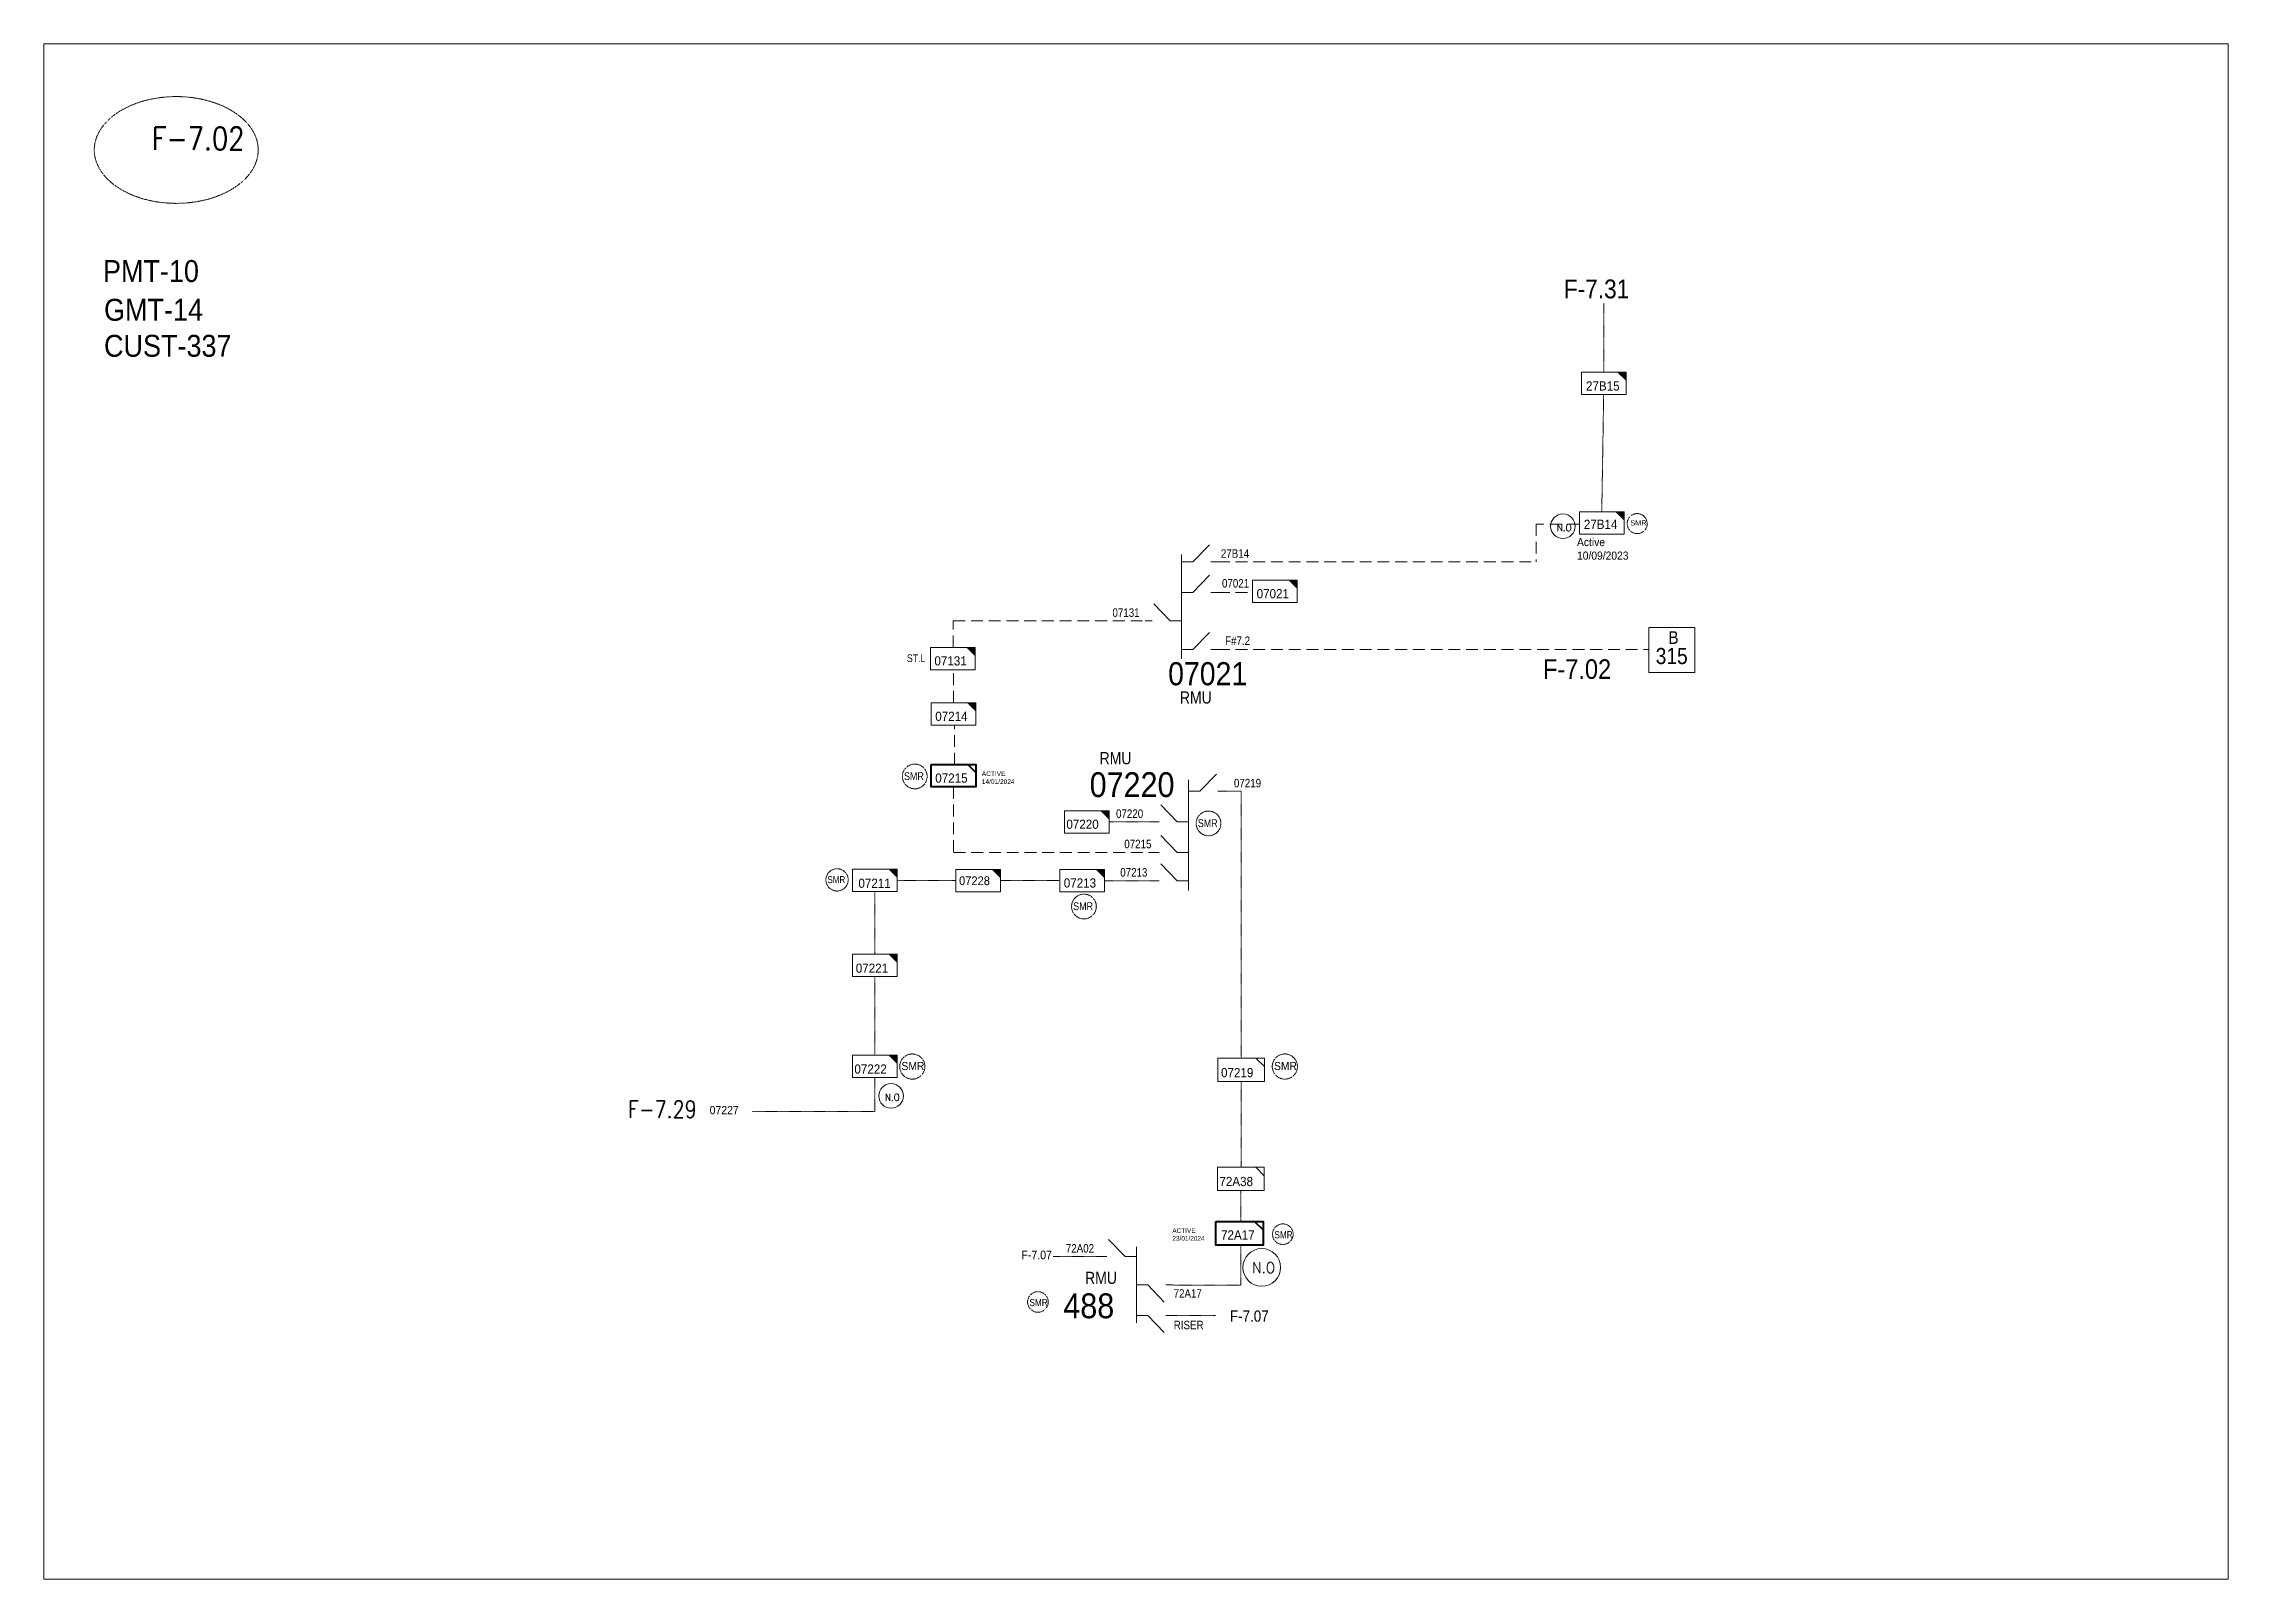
# Model space of a CAD drawing. Header units: metres. Extents: x 65984 to 144644, y -19036 to 23726.
# Drawn here: x 99766 to 100646, y 13935 to 14554 of the extents above; entities that cross this region are included whole.
import ezdxf
from ezdxf.enums import TextEntityAlignment as Align

# ---------------------------------------------------------------- set-up
doc = ezdxf.new("R2010")
doc.units = ezdxf.units.M
doc.header["$MEASUREMENT"] = 0
doc.linetypes.add('DGN Style 3', pattern=[0.013877, 0, -0.013877])
doc.linetypes.add('HIDDEN2', pattern=[2381.25, 1587.5, -793.75])
doc.layers.get('0').update_dxf_attribs({"color": 95, "lineweight": 40})
for name, color, linetype, lineweight in [('d_eos', 111, 'Continuous', 40), ('d_eos no', 121, 'Continuous', 40), ('d_switch', 95, 'Continuous', 40), ('d_tf no', 6, 'Continuous', 40), ('d_ug cable', 95, 'Continuous', 40), ('d_unit sub', 7, 'Continuous', 40), ('FDR  1  05', 172, 'Continuous', 40), ('fedr no', 95, 'Continuous', 40), ('GRID STATION  04', 7, 'Continuous', 40), ('Level 37', 7, 'Continuous', 0), ('O H MAIN FEEDER', 4, 'Continuous', 100), ('SW N O', 114, 'Continuous', 30)]:
    doc.layers.add(name, color=color, linetype=linetype, lineweight=lineweight)
doc.styles.add('NASKHF', font='naskhf.shx', dxfattribs={"height": 8})
doc.styles.add('Style-Arial', font='arial.ttf')
doc.styles.add('Style-ENGINEERING', font='ENGINEERING.shx')
doc.styles.add('Style-msdefault', font='msdefault.shx')
doc.styles.add('Style-STANDARD', font='STANDARD.shx')

msp = doc.modelspace()

# ---------------------------------------------------------------- texts
at = {"layer": 'd_eos no', "color": 7, "linetype": 'Continuous', "lineweight": 13, "style": 'Style-Arial', "width": 0.88}
for s, height, p in [('PMT-10', 8.843, (99789.89, 14466.45)), ('GMT-14', 8.843, (99790.31, 14450.85)), ('07021', 9.32, (100218.93, 14304.51))]:
    msp.add_text(s, height=height, dxfattribs=at).set_placement(p, align=Align.TOP_LEFT)
at = {"layer": 'd_eos no', "color": 121, "linetype": 'Continuous', "lineweight": 13, "style": 'Style-Arial', "width": 0.88}
msp.add_text('CUST-337', height=8.843, dxfattribs=at).set_placement((99790.31, 14436.34), align=Align.TOP_LEFT)
at = {"layer": 'd_eos no', "color": 2, "linetype": 'Continuous', "lineweight": 13, "style": 'Style-Arial', "width": 0.88}
for s, p in [('07220', (100187.31, 14260.17)), ('488', (100176.71, 14050.26))]:
    msp.add_text(s, height=10, dxfattribs=at).set_placement(p, align=Align.TOP_LEFT)
at = {"layer": 'd_switch', "color": 55, "linetype": 'Continuous', "lineweight": 13, "style": 'Style-msdefault', "width": 0.9}
msp.add_text('F-7.31', height=7.574, dxfattribs=at).set_placement((100378.32, 14458.62), align=Align.TOP_LEFT)
at = {"layer": 'd_switch', "color": 7, "linetype": 'Continuous', "lineweight": 13, "style": 'Style-ENGINEERING', "width": 0.857143}
for s, p in [('27B14', (100251.55, 14349.97)), ('07021', (100251.56, 14337.97)), ('F#7.2', (100251.92, 14314.85)), ('07219', (100256.36, 14257.51))]:
    msp.add_text(s, height=3.43, dxfattribs=at).set_placement(p, align=Align.TOP_RIGHT)
for s, p in [('07131', (100196.5, 14326.18)), ('07213', (100199.64, 14221.56)), ('72A02', (100177.72, 14070.13)), ('72A17', (100221.12, 14051.94)), ('RISER', (100221.17, 14039.25))]:
    msp.add_text(s, height=3.43, dxfattribs=at).set_placement(p, align=Align.TOP_LEFT)
at = {"layer": 'd_switch', "color": 7, "linetype": 'Continuous', "lineweight": 13, "ltscale": 0.9, "style": 'Style-ENGINEERING', "width": 0.857143}
msp.add_text('ST.L', height=3.087, dxfattribs=at).set_placement((100121.16, 14307.64), align=Align.TOP_RIGHT)
at = {"layer": 'd_switch', "color": 2, "linetype": 'Continuous', "lineweight": 13}
for s, height, style, width, p in [('F-7.02', 7.896, 'Style-msdefault', 0.9, (100369.91, 14305.66)), ('07220', 3.43, 'Style-ENGINEERING', 0.857143, (100197.94, 14245.21))]:
    msp.add_text(s, height=height, dxfattribs=dict(at, style=style, width=width)).set_placement(p, align=Align.TOP_LEFT)
at = {"layer": 'd_switch', "color": 7, "linetype": 'Continuous', "lineweight": 13, "style": 'Style-ENGINEERING', "width": 0.857143}
msp.add_text('07215', height=3.43, rotation=0.00357, dxfattribs=at).set_placement((100212.19, 14229.56), align=Align.RIGHT)
at = {"layer": 'd_switch', "color": 1, "linetype": 'Continuous', "lineweight": 30, "style": 'Style-ENGINEERING', "width": 0.857143}
for p in [(100261.73, 14075.33), (100163.07, 14048.03)]:
    msp.add_text('SMR', height=2.89, rotation=0.00263, dxfattribs=at).set_placement(p, align=Align.TOP_LEFT)
at = {"layer": 'd_switch', "color": 2, "linetype": 'Continuous', "lineweight": 13, "style": 'Style-msdefault', "width": 0.9}
for height, p in [(3.523, (100172.1, 14067.5)), (4.5, (100259.44, 14043.38))]:
    msp.add_text('F-7.07', height=height, dxfattribs=at).set_placement(p, align=Align.TOP_RIGHT)
at = {"layer": 'd_tf no', "color": 1, "linetype": 'Continuous', "lineweight": 13, "style": 'Style-msdefault', "width": 0.945946}
msp.add_text('27B15', height=3.7, dxfattribs=at).set_placement((100387.24, 14417.62), align=Align.TOP_LEFT)
at = {"layer": 'd_tf no', "color": 121, "linetype": 'Continuous', "lineweight": 13, "style": 'Style-msdefault', "width": 0.945946}
msp.add_text('27B14', height=3.7, dxfattribs=at).set_placement((100386.37, 14361.89), align=Align.TOP_LEFT)
at = {"layer": 'd_tf no', "color": 172, "linetype": 'Continuous', "lineweight": 13, "style": 'Style-msdefault', "width": 0.945946}
for s, height, p in [('07021', 3.7, (100254.58, 14333.93)), ('07131', 3.7, (100124.79, 14306.87)), ('07214', 3.7, (100125.13, 14284.56)), ('07228', 3.537, (100134.71, 14218.24)), ('07221', 3.7, (100093.11, 14183.09)), ('72A38', 3.7, (100239.58, 14097.18))]:
    msp.add_text(s, height=height, dxfattribs=at).set_placement(p, align=Align.TOP_LEFT)
at = {"layer": 'd_tf no', "color": 121, "linetype": 'Continuous', "lineweight": 40, "style": 'Style-msdefault', "width": 0.945946}
for s, p in [('07215', (100125.13, 14259.67)), ('72A17', (100240.23, 14075.66))]:
    msp.add_text(s, height=3.7, dxfattribs=at).set_placement(p, align=Align.TOP_LEFT)
at = {"layer": 'd_tf no', "color": 2, "linetype": 'Continuous', "lineweight": 13, "style": 'Style-msdefault', "width": 0.945946}
for s, p in [('07220', (100177.95, 14241.08)), ('07211', (100094.17, 14217.31)), ('07213', (100176.89, 14217.42)), ('07222', (100092.56, 14142.48)), ('07219', (100240.23, 14141.04))]:
    msp.add_text(s, height=3.7, dxfattribs=at).set_placement(p, align=Align.TOP_LEFT)
at = {"layer": 'd_tf no', "color": 1, "linetype": 'Continuous', "lineweight": 40, "style": 'Style-msdefault', "width": 0.945946}
for p in [(100111.52, 14143.49), (100261.57, 14143.49)]:
    msp.add_text('SMR', height=3.281, dxfattribs=at).set_placement(p, align=Align.TOP_LEFT)
at = {"layer": 'd_tf no', "color": 7, "linetype": 'Continuous', "lineweight": 13, "style": 'Style-msdefault', "width": 0.945946}
msp.add_text('07227', height=3.33, dxfattribs=at).set_placement((100034.26, 14125.75), align=Align.TOP_LEFT)
at = {"layer": 'd_tf no', "color": 2, "lineweight": 13, "insert": (100405.09, 14361.65), "char_height": 2.0908, "attachment_point": 1, "style": 'NASKHF'}
msp.add_mtext('\\Fmsdefault;\\H1x;\\W0.925;SMR\\P', dxfattribs=at)
at = {"layer": 'd_tf no', "color": 121, "linetype": 'Continuous', "lineweight": 40, "attachment_point": 1, "style": 'NASKHF'}
for s, insert, char_height in [('\\Fmsdefault;\\H1x;\\W0.945946;Active\\P10/09/2023', (100383.63, 14354.51), 3.2719), ('\\Fmsdefault;\\H1x;\\W0.945946;ACTIVE\\P14/01/2024', (100143.88, 14260.57), 1.9213), ('\\Fmsdefault;\\H1x;\\W0.945946;ACTIVE\\P23/01/2024', (100220.63, 14076.51), 1.8854)]:
    msp.add_mtext(s, dxfattribs=dict(at, insert=insert, char_height=char_height))
at = {"layer": 'fedr no', "color": 6, "linetype": 'Continuous', "lineweight": 13, "style": 'Style-STANDARD', "width": 0.909091}
msp.add_text('F-7.02', height=9.19, dxfattribs=at).set_placement((99828.26, 14515.4), align=Align.MIDDLE_CENTER)
at = {"layer": 'fedr no', "color": 2, "linetype": 'Continuous', "lineweight": 13, "style": 'Style-STANDARD', "width": 0.909091}
msp.add_text('F-7.29', height=6.828, dxfattribs=at).set_placement((100015.22, 14124.41), align=Align.MIDDLE_CENTER)
at = {"layer": 'GRID STATION  04', "color": 218, "linetype": 'Continuous', "lineweight": 13, "style": 'Style-msdefault', "width": 0.888889}
for s, height, p in [('B', 5.11, (100420.46, 14316.97)), ('315', 6.497, (100415.32, 14310.23))]:
    msp.add_text(s, height=height, dxfattribs=at).set_placement(p, align=Align.TOP_LEFT)
at = {"layer": 'Level 37', "color": 7, "linetype": 'Continuous', "lineweight": 13, "style": 'Style-msdefault', "width": 0.86}
msp.add_text('RMU', height=4.9, rotation=0.00037, dxfattribs=at).set_placement((100236.5, 14292.73), align=Align.TOP_RIGHT)
at = {"layer": 'Level 37', "color": 2, "linetype": 'Continuous', "lineweight": 13, "style": 'Style-msdefault', "width": 0.86}
msp.add_text('RMU', height=4.9, rotation=0.00037, dxfattribs=at).set_placement((100204.15, 14268.29), align=Align.TOP_RIGHT)
at = {"layer": 'Level 37', "color": 1, "linetype": 'Continuous', "lineweight": 13, "style": 'Style-msdefault', "width": 0.86}
for p in [(100120.54, 14257.03), (100238.87, 14238.1), (100188.68, 14204.65)]:
    msp.add_text('SMR', height=3.126, rotation=359.99963, dxfattribs=at).set_placement(p, align=Align.RIGHT)
at = {"layer": 'Level 37', "color": 1, "linetype": 'Continuous', "lineweight": 13, "ltscale": 0.9, "style": 'Style-msdefault', "width": 0.86}
msp.add_text('SMR', height=2.813, rotation=359.99963, dxfattribs=at).set_placement((100088.87, 14215.5), align=Align.RIGHT)
at = {"layer": 'Level 37', "color": 2, "linetype": 'Continuous', "lineweight": 13, "style": 'Style-msdefault', "width": 0.86}
msp.add_text('RMU', height=4.9, dxfattribs=at).set_placement((100185.47, 14058.96), align=Align.TOP_LEFT)

# ---------------------------------------------------------------- blocks, each defined once
blk = doc.blocks.new('TF_8')
at = {"color": 0, "linetype": 'ByBlock', "lineweight": -2}
blk.add_line((6.3, 4.95), (9.9, 1.35), dxfattribs=at)
blk.add_3dface([(-10.1, 4.95), (9.9, 4.95), (9.9, -5.05), (-10.1, -5.05)], dxfattribs=at)
blk = doc.blocks.new('exist.us-1000kva')
at = {"color": 0, "linetype": 'ByBlock', "lineweight": -2, "flags": 128}
blk.add_lwpolyline([(40, 12.9), (32.8, 20), (40, 20)], close=True, dxfattribs=at)
at = {"color": 0, "linetype": 'ByBlock', "lineweight": -2, "extrusion": (0, 0, -1)}
blk.add_solid([(-40, 12.9), (-32.8, 20), (-40, 20)], dxfattribs=at)
at = {"color": 0, "linetype": 'ByBlock', "lineweight": -2, "xscale": 2, "yscale": 2}
blk.add_blockref('TF_8', (20.2, 10.1), dxfattribs=at)
blk = doc.blocks.new('*U1093')
at = {"layer": 'd_eos', "color": 2, "linetype": 'Continuous', "lineweight": 13, "ltscale": 0.625574}
for p, q in [((-11.9, 4.55), (-18.76, 11.21)), ((-11.9, 11.85), (-11.9, 14.61)), ((-11.9, -0.01), (-11.9, 4.55)), ((14.9, 0), (-15.7, -0.01)), ((-0.4, 0), (-0.4, -4.56)), ((-0.4, -4.56), (6.47, -11.22)), ((11.9, 0), (11.9, -4.56)), ((11.9, -4.56), (18.77, -11.22)), ((-0.4, -11.86), (-0.4, -14.62)), ((11.9, -11.85), (11.9, -14.62))]:
    blk.add_line(p, q, dxfattribs=at)
blk = doc.blocks.new('*U2601')
at = {"layer": 'd_unit sub', "color": 2, "linetype": 'Continuous', "lineweight": 13, "flags": 128}
blk.add_lwpolyline([(8.52, 4.27), (8.52, 1.19), (5.45, 4.27)], close=True, dxfattribs=at)
at = {"layer": 'd_unit sub', "color": 2, "linetype": 'Continuous', "lineweight": 13, "xscale": 0.8535245333131426, "yscale": 0.8535245333131426, "zscale": 0.3879656969605193, "rotation": 359.9999999999999}
blk.add_blockref('TF_8', (0.07, 0.04), dxfattribs=at)
blk = doc.blocks.new('*U2602')
at = {"layer": 'd_unit sub', "color": 172, "linetype": 'Continuous', "lineweight": 13, "flags": 128}
blk.add_lwpolyline([(8.52, 4.27), (8.52, 1.19), (5.45, 4.27)], close=True, dxfattribs=at)
at = {"layer": 'd_unit sub', "color": 172, "linetype": 'Continuous', "lineweight": 13, "xscale": 0.8535245333131426, "yscale": 0.8535245333131426, "zscale": 0.3879656969605193, "rotation": 359.9999999999999}
blk.add_blockref('TF_8', (0.07, 0.04), dxfattribs=at)
blk = doc.blocks.new('*U3518')
at = {"layer": 'SW N O', "color": 3, "lineweight": 13, "ltscale": 0.426762}
blk.add_circle((0, 0), 16.8, dxfattribs=at)
at = {"layer": 'SW N O', "color": 3, "lineweight": 13, "style": 'Style-STANDARD'}
blk.add_text('N.O', height=9.6, dxfattribs=at).set_placement((1.7, -0.2), align=Align.MIDDLE_CENTER)
blk = doc.blocks.new('*U4238')
at = {"layer": 'SW N O', "color": 3, "lineweight": 13, "ltscale": 0.426762}
blk.add_circle((0, 0), 16.8, dxfattribs=at)
at = {"layer": 'SW N O', "color": 3, "lineweight": 13, "insert": (1.7, -1.8), "char_height": 9.6, "attachment_point": 5, "line_spacing_factor": 0.6, "style": 'Style-STANDARD'}
blk.add_mtext('N.O', dxfattribs=at)

# ---------------------------------------------------------------- linework, layer by layer
at = {"layer": 'd_eos', "color": 7, "linetype": 'Continuous', "lineweight": 13, "ltscale": 0.625574}
for p, q in [((100224.33, 14347.92), (100224.33, 14305.85)), ((100224.33, 14344.92), (100228.89, 14344.92)), ((100228.89, 14344.92), (100235.55, 14351.78)), ((100236.18, 14344.92), (100238.95, 14344.92)), ((100228.89, 14332.62), (100235.55, 14339.48)), ((100219.78, 14321.12), (100213.12, 14327.98)), ((100224.33, 14332.62), (100228.89, 14332.62)), ((100236.18, 14332.62), (100238.95, 14332.62)), ((100212.48, 14321.12), (100209.71, 14321.12)), ((100224.33, 14321.12), (100219.78, 14321.12)), ((100224.33, 14309.61), (100228.89, 14309.61)), ((100228.89, 14309.62), (100235.55, 14316.48)), ((100236.18, 14309.61), (100238.95, 14309.61))]:
    msp.add_line(p, q, dxfattribs=at)
at = {"layer": 'd_eos', "color": 2, "linetype": 'Continuous', "lineweight": 13, "ltscale": 0.625574}
for p, q in [((100227.14, 14257.12), (100227.14, 14212.58)), ((100231.7, 14252.48), (100238.36, 14259.34)), ((100222.59, 14240.18), (100215.93, 14247.04)), ((100227.14, 14252.48), (100231.7, 14252.48)), ((100238.99, 14252.48), (100241.76, 14252.48)), ((100215.29, 14240.18), (100212.52, 14240.18)), ((100227.14, 14240.18), (100222.59, 14240.18)), ((100222.59, 14227.88), (100215.93, 14234.74)), ((100215.29, 14227.88), (100212.52, 14227.88)), ((100222.59, 14216.38), (100215.93, 14223.24)), ((100227.14, 14227.88), (100222.59, 14227.88)), ((100215.29, 14216.37), (100212.52, 14216.37)), ((100227.14, 14216.38), (100222.59, 14216.37))]:
    msp.add_line(p, q, dxfattribs=at)
at = {"layer": 'd_ug cable', "color": 11, "linetype": 'DGN Style 3', "lineweight": 13}
msp.add_line((100394.36, 14448.97), (100394.36, 14421.32), dxfattribs=at)
at = {"layer": 'd_ug cable', "color": 1, "linetype": 'DGN Style 3', "lineweight": 13}
msp.add_line((100394.36, 14412.3), (100393.59, 14365.08), dxfattribs=at)
at = {"layer": 'd_ug cable', "color": 172, "linetype": 'HIDDEN2', "lineweight": 13, "ltscale": 0.003}
for p, q in [((100238.95, 14344.92), (100367.12, 14344.92)), ((100132.5, 14288.15), (100132.5, 14301.47)), ((100132.84, 14263.26), (100132.84, 14279.15))]:
    msp.add_line(p, q, dxfattribs=at)
at = {"layer": 'd_ug cable', "color": 2, "linetype": 'DGN Style 3', "lineweight": 13}
msp.add_line((100212.52, 14240.18), (100195.18, 14240.18), dxfattribs=at)
at = {"layer": 'd_ug cable', "color": 172, "linetype": 'DGN Style 3', "lineweight": 13}
for p, q in [((100100.8, 14212.1), (100100.8, 14186.88)), ((100109.8, 14216.51), (100133.42, 14216.51)), ((100151.4, 14216.51), (100175.25, 14216.51)), ((100100.8, 14177.88), (100100.8, 14146.27))]:
    msp.add_line(p, q, dxfattribs=at)
at = {"layer": 'd_ug cable', "color": 214, "linetype": 'DGN Style 3', "lineweight": 13}
for p, q in [((100172.67, 14065.15), (100192.28, 14065.15)), ((100218.53, 14041.32), (100238.15, 14041.32))]:
    msp.add_line(p, q, dxfattribs=at)
at = {"layer": 'd_ug cable', "color": 172, "linetype": 'HIDDEN2', "lineweight": 13, "ltscale": 0.003}
for points in [[(100384.59, 14360.15), (100367.12, 14360.15), (100367.12, 14344.92)], [(100238.95, 14332.62), (100252.95, 14332.62)], [(100132.4, 14310.47), (100132.4, 14321.12), (100209.71, 14321.12)], [(100238.95, 14309.61), (100412.49, 14309.61)], [(100132.5, 14254.26), (100132.5, 14227.88), (100212.52, 14227.88)]]:
    msp.add_lwpolyline(points, dxfattribs=at)
at = {"layer": 'd_ug cable', "color": 172, "linetype": 'DGN Style 3', "lineweight": 13, "flags": 128}
for points in [[(100248.3, 14145.01), (100248.3, 14252.48), (100241.76, 14252.48)], [(100051.48, 14123.51), (100100.8, 14123.51), (100100.8, 14137.27), (100099.9, 14137.27)], [(100248.3, 14101.02), (100248.3, 14135.66)], [(100248.18, 14079.23), (100248.18, 14091.66)], [(100220.77, 14053.64), (100248.18, 14053.64), (100248.18, 14069.73)]]:
    msp.add_lwpolyline(points, dxfattribs=at)
at = {"layer": 'd_ug cable', "color": 2, "linetype": 'DGN Style 3', "lineweight": 13, "flags": 128}
msp.add_lwpolyline([(100193.42, 14216.37), (100213.27, 14216.37)], dxfattribs=at)
at = {"layer": 'd_ug cable', "color": 1, "linetype": 'DGN Style 3', "lineweight": 13}
msp.add_circle((100407.86, 14360.31), 4.04, dxfattribs=at)
at = {"layer": 'd_ug cable', "color": 2, "linetype": 'DGN Style 3', "lineweight": 13}
for centre, radius in [((100116.87, 14258.48), 4.99), ((100235.2, 14239.55), 4.99), ((100085.57, 14216.81), 4.49), ((100185.02, 14206.1), 4.99), ((100115.89, 14141.63), 5.07), ((100265.94, 14141.63), 5.07), ((100265.13, 14074.11), 4.15), ((100166.47, 14046.81), 4.15)]:
    msp.add_circle(centre, radius, dxfattribs=at)
at = {"layer": 'fedr no', "color": 82, "linetype": 'DGN Style 3', "lineweight": 13, "true_color": 0x1dc70e}
msp.add_ellipse((99819.4, 14510.8), major_axis=(33.02, 0), ratio=0.651175, dxfattribs=at)
at = {"layer": 'GRID STATION  04', "color": 218, "linetype": 'Continuous', "lineweight": 13, "ltscale": 0.482743, "flags": 128}
msp.add_lwpolyline([(100412.49, 14300.3), (100431.07, 14300.3), (100431.07, 14318.51), (100412.49, 14318.51)], close=True, dxfattribs=at)
at = {"layer": 'O H MAIN FEEDER', "color": 140, "linetype": 'Continuous', "lineweight": 13, "flags": 128}
msp.add_lwpolyline([(99766.01, 14553.61), (100645.95, 14553.61), (100645.95, 13935.1), (99766.01, 13935.1)], close=True, dxfattribs=at)

# ---------------------------------------------------------------- block references
at = {"layer": 'd_eos', "color": 2, "linetype": 'Continuous', "lineweight": 13, "ltscale": 0.625574, "extrusion": (0, 0, -1), "rotation": 270}
msp.add_blockref('*U1093', (-100206.15, 14053.25), dxfattribs=at)
at = {"layer": 'd_tf no', "color": 2, "linetype": 'Continuous', "lineweight": 40, "zscale": 0.4267622666565712, "rotation": 359.9999999999999}
for p, xscale, yscale in [((100132.59, 14258.8), 0.9, 0.9), ((100247.77, 14074.53), 0.9499999999999998, 0.9499999999999998)]:
    msp.add_blockref('TF_8', p, dxfattribs=dict(at, xscale=xscale, yscale=yscale))
at = {"layer": 'd_unit sub', "color": 172, "linetype": 'Continuous', "lineweight": 13, "rotation": 359.9999999999999}
for p, xscale, yscale, zscale in [((100252.95, 14328.52), 0.45, 0.45, 0.4267622666565712), ((100123.16, 14301.47), 0.45, 0.45, 0.4267622666565712), ((100123.5, 14279.15), 0.45, 0.45, 0.4267622666565712), ((100133.42, 14211.99), 0.4495850242077722, 0.4495850242077722, 0.3840860399909141), ((100091.8, 14177.88), 0.45, 0.45, 0.4267622666565712)]:
    msp.add_blockref('exist.us-1000kva', p, dxfattribs=dict(at, xscale=xscale, yscale=yscale, zscale=zscale))
at = {"layer": 'd_unit sub', "color": 2, "linetype": 'Continuous', "lineweight": 13, "xscale": 0.45, "yscale": 0.45, "zscale": 0.4267622666565712, "rotation": 359.9999999999999}
for p in [(100177.18, 14235.68), (100091.8, 14212.1), (100175.25, 14212.01), (100091.8, 14137.27)]:
    msp.add_blockref('exist.us-1000kva', p, dxfattribs=at)
at = {"layer": 'd_unit sub', "color": 2, "linetype": 'Continuous', "lineweight": 13, "xscale": 1.1, "yscale": 1.1, "zscale": 1.1}
msp.add_blockref('*U2601', (100248.32, 14140.36), dxfattribs=at)
at = {"layer": 'd_unit sub', "color": 172, "linetype": 'Continuous', "lineweight": 13, "xscale": 1.1, "yscale": 1.1, "zscale": 1.1}
msp.add_blockref('*U2602', (100248.2, 14096.36), dxfattribs=at)
at = {"layer": 'FDR  1  05', "color": 1, "linetype": 'Continuous', "lineweight": 13, "xscale": 0.45, "yscale": 0.45, "zscale": 0.4267622666565712, "rotation": 359.9999999999999}
msp.add_blockref('exist.us-1000kva', (100385.36, 14412.3), dxfattribs=at)
at = {"layer": 'FDR  1  05', "color": 2, "linetype": 'Continuous', "lineweight": 13, "xscale": 0.45, "yscale": 0.45, "zscale": 0.4267622666565712, "rotation": 359.9999999999999}
msp.add_blockref('exist.us-1000kva', (100384.59, 14356.08), dxfattribs=at)
at = {"layer": 'SW N O', "color": 3, "lineweight": 13}
for name, p, xscale, yscale, zscale in [('*U4238', (100377.95, 14359.25), 0.2950694635422144, 0.2950694635422144, 0.2950694635422144), ('*U4238', (100107.33, 14129.79), 0.2950694635422144, 0.2950694635422144, 0.2950694635422144), ('*U3518', (100256.64, 14060.72), 0.452277687682953, 0.452277687682953, 0.452277687682953)]:
    msp.add_blockref(name, p, dxfattribs=dict(at, xscale=xscale, yscale=yscale, zscale=zscale))

msp.set_redraw_order([(e.dxf.handle, doc.entitydb.next_handle()) for e in msp.query("TEXT MTEXT ATTDEF DIMENSION ARC_DIMENSION")])  # texts and dimensions are drawn at this point

doc.saveas('drawing.dxf')
